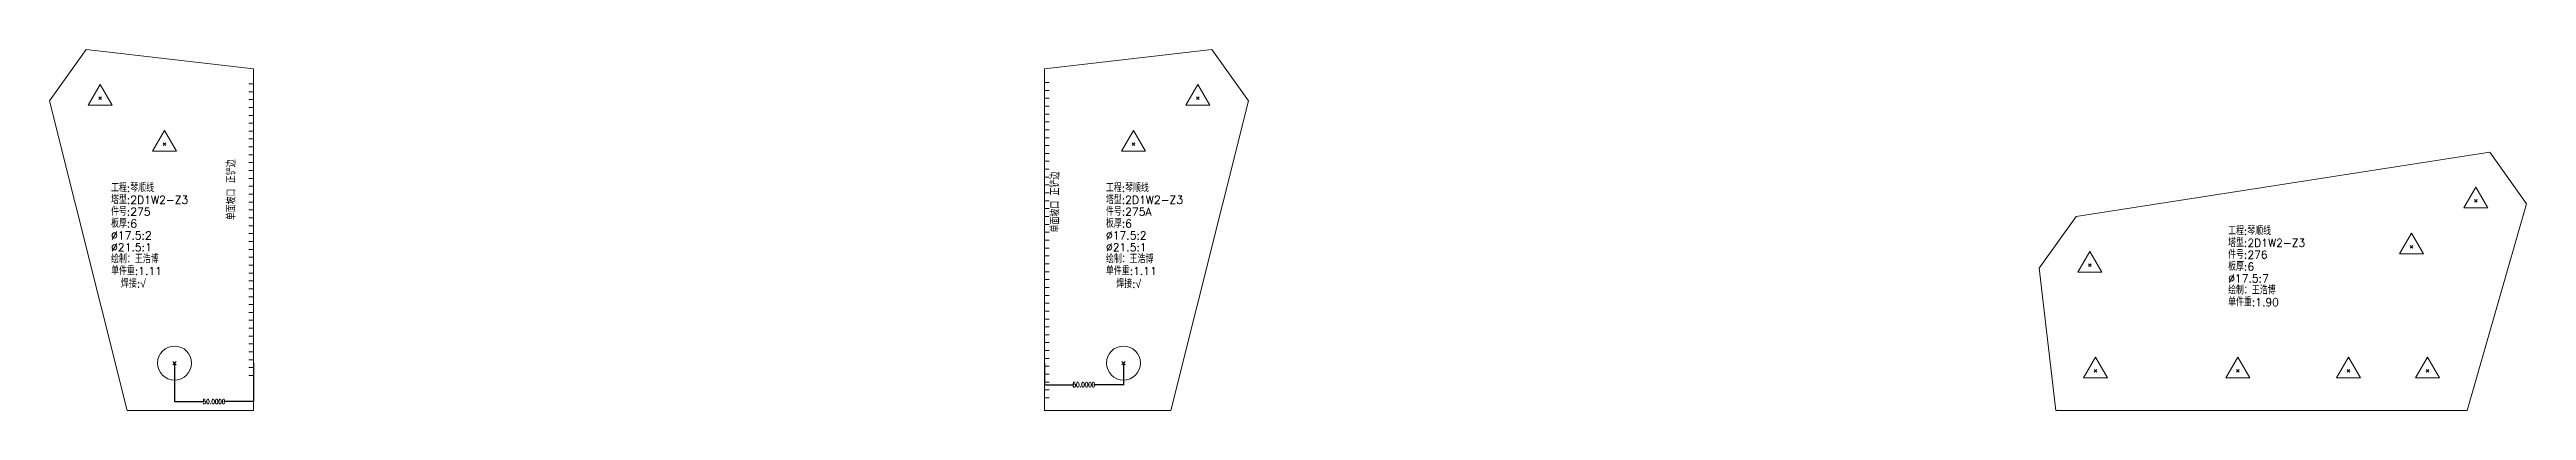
# Model space of a CAD drawing. Extents: x -580 to 8755, y 0 to 14723.
# Drawn here: x 0 to 1566, y 10193 to 10421 of the extents above; entities that cross this region are included whole.
import ezdxf
from ezdxf.enums import TextEntityAlignment as Align

# ---------------------------------------------------------------- set-up
doc = ezdxf.new("R2010")
doc.units = 0
doc.header["$MEASUREMENT"] = 0
doc.layers.get('0').update_dxf_attribs({"linetype": 'CONTINUOUS', "lineweight": 25})
doc.layers.get('Defpoints').update_dxf_attribs({"linetype": 'CONTINUOUS'})
doc.layers.add('1', color=7, linetype='CONTINUOUS', lineweight=25)
doc.styles.add('DimFont', font='simplex.shx', dxfattribs={"width": 0.8, "bigfont": 'gbhzfs.shx'})
doc.styles.get("Standard").update_dxf_attribs({"font": 'simplex.shx', "width": 0.7, "height": 3, "bigfont": 'gbhzfs.shx'})
doc.dimstyles.new('DHDxfDimStyleOpen30', dxfattribs={"dimtxt": 2.5, "dimasz": 2.5, "dimexe": 1.25, "dimexo": 0.625, "dimtad": 2, "dimtxsty": 'DimFont', "dimblk": 'OPEN30', "dimblk1": 'OPEN30', "dimblk2": 'OPEN30', "dimcen": 2.5, "dimadec": 0, "dimazin": 0, "dimtfac": 1, "dimtmove": 0, "dimatfit": 3, "dimfxl": 0, "dimarcsym": 0})

msp = doc.modelspace()

# ---------------------------------------------------------------- texts
at = {"layer": '1', "color": 7, "linetype": 'Continuous', "lineweight": 18}
for s, p in [('工程:琴顺线', (38.91222, 10329.59676)), ('工程:琴顺线', (667.92814, 10329.59676)), ('件号:275', (38.91222, 10314.59676)), ('塔型:2D1W2-Z3', (38.91222, 10322.09676)), ('件号:275A', (667.92814, 10314.59676)), ('塔型:2D1W2-Z3', (667.92814, 10322.09676)), ('板厚:6', (38.91222, 10307.09676)), ('%%c17.5:2', (38.91222, 10299.59676)), ('板厚:6', (667.92814, 10307.09676)), ('%%c17.5:2', (667.92814, 10299.59676)), ('工程:琴顺线', (1377.46244, 10302.37866)), ('绘制：王浩博', (38.91222, 10284.59676)), ('%%c21.5:1', (38.91222, 10292.09676)), ('绘制：王浩博', (667.92814, 10284.59676)), ('%%c21.5:1', (667.92814, 10292.09676)), ('件号:276', (1377.46244, 10287.37866)), ('塔型:2D1W2-Z3', (1377.46244, 10294.87866)), ('单件重:1.11', (38.91222, 10277.09676)), ('焊接:√', (45.181, 10269.12136)), ('单件重:1.11', (667.92814, 10277.09676)), ('焊接:√', (674.48528, 10268.97547)), ('板厚:6', (1377.46244, 10279.87866)), ('%%c17.5:7', (1377.46244, 10272.37866)), ('绘制：王浩博', (1377.46244, 10264.87866)), ('单件重:1.90', (1377.46244, 10257.37866))]:
    msp.add_text(s, height=5, dxfattribs=at).set_placement(p, align=Align.BOTTOM_LEFT)
for p in [(119.0884, 10313.22367), (639.95439, 10305.47701)]:
    msp.add_text('单面坡口 正铲边', height=5, rotation=90, dxfattribs=at).set_placement(p, align=Align.BOTTOM_LEFT)

# ---------------------------------------------------------------- blocks, each defined once
blk = doc.blocks.new('*D6')
at = {"color": 0, "linetype": 'Continuous', "lineweight": -2}
for p, q in [((79, 10222.8), (79, 10198.4)), ((129, 10222.8), (129, 10198.4)), ((79.2, 10198.5), (97.7, 10198.5)), ((128.8, 10198.5), (110.3, 10198.5))]:
    blk.add_line(p, q, dxfattribs=at)
at = {"color": 0, "linetype": 'Continuous'}
for points in [[(79.2, 10198.6), (79.2, 10198.5), (79, 10198.5)], [(128.8, 10198.6), (128.8, 10198.5), (129, 10198.5)]]:
    blk.add_solid(points, dxfattribs=at)
at = {"layer": 'Defpoints', "color": 0, "linetype": 'Continuous'}
for p in [(79, 10222.9), (129, 10222.9), (129, 10198.5)]:
    blk.add_point(p, dxfattribs=at)
at = {"color": 0, "linetype": 'Continuous', "insert": (104, 10198.5), "char_height": 3, "attachment_point": 5}
blk.add_mtext('\\A1;50.0000', dxfattribs=at)
blk = doc.blocks.new('*D7')
at = {"color": 0, "linetype": 'Continuous', "lineweight": -2}
for p, q in [((629, 10222.8), (629, 10209)), ((679, 10222.8), (679, 10209)), ((629.2, 10209.2), (647.7, 10209.2)), ((678.8, 10209.2), (660.3, 10209.2))]:
    blk.add_line(p, q, dxfattribs=at)
at = {"color": 0, "linetype": 'Continuous'}
for points in [[(629.2, 10209.2), (629.2, 10209.2), (629, 10209.2)], [(678.8, 10209.2), (678.8, 10209.2), (679, 10209.2)]]:
    blk.add_solid(points, dxfattribs=at)
at = {"layer": 'Defpoints', "color": 0, "linetype": 'Continuous'}
for p in [(629, 10222.9), (679, 10222.9), (629, 10209.2)]:
    blk.add_point(p, dxfattribs=at)
at = {"color": 0, "linetype": 'Continuous', "insert": (654, 10209.2), "char_height": 3, "attachment_point": 5}
blk.add_mtext('\\A1;50.0000', dxfattribs=at)

# ---------------------------------------------------------------- dimensions: what is measured, and where the dimension line sits
at = {"color": 0, "linetype": 'Continuous'}
for base, p1, p2, picture, middle in [((129.01592, 10198.5421), (79.01592, 10222.8968), (129.01592, 10222.8968), '*D6', (104.01592, 10198.5421)), ((629.01592, 10209.19715), (679.01592, 10222.8968), (629.01592, 10222.8968), '*D7', (654.01592, 10209.19715))]:
    dim = msp.add_linear_dim(base=base, p1=p1, p2=p2, dimstyle='DHDxfDimStyleOpen30', override={"dimtxt": 0.18, "dimasz": 0.18, "dimexe": 0.18, "dimexo": 0.0625, "dimgap": 0.09, "dimtad": 0, "dimtih": 1, "dimtoh": 1, "dimdec": 4, "dimzin": 0, "dimdsep": 46, "dimtxsty": 'Standard', "dimcen": 0.09, "dimtdec": 4, "dimtofl": 0, "dimtolj": 1, "dimtzin": 0}, dxfattribs=at)
    dim.commit()
    dim.dimension.update_dxf_attribs({"geometry": picture, "text_midpoint": middle})

# ---------------------------------------------------------------- linework, layer by layer
at = {"layer": '1', "color": 7, "linetype": 'Continuous', "lineweight": 18}
for p, q in [((23.24953, 10421.16515), (0, 10388.61581)), ((129.01592, 10408.8968), (23.24953, 10421.16515)), ((734.78231, 10421.16515), (629.01592, 10408.8968)), ((758.03184, 10388.61581), (734.78231, 10421.16515)), ((129.01592, 10192.8968), (129.01592, 10408.8968)), ((629.01592, 10408.8968), (629.01592, 10192.8968)), ((0, 10388.61581), (49.01592, 10192.8968)), ((709.01592, 10192.8968), (758.03184, 10388.61581)), ((1542.83499, 10356.22895), (1281.28136, 10315.54482)), ((1566.08452, 10323.67961), (1542.83499, 10356.22895)), ((1528.57929, 10192.8968), (1566.08452, 10323.67961)), ((1281.28136, 10315.54482), (1258.03184, 10282.99548)), ((1258.03184, 10282.99548), (1268.57929, 10192.8968)), ((49.01592, 10192.8968), (129.01592, 10192.8968)), ((629.01592, 10192.8968), (709.01592, 10192.8968)), ((1268.57929, 10192.8968), (1528.57929, 10192.8968))]:
    msp.add_line(p, q, dxfattribs=at)
at = {"layer": '1', "color": 7, "linetype": 'Continuous', "lineweight": 13}
for p, q in [((31.96721, 10399.11016), (24.38971, 10385.98516)), ((39.54471, 10385.98516), (31.96721, 10399.11016)), ((126.01592, 10399.48774), (129.01592, 10399.48774)), ((629.01592, 10400.32506), (632.01592, 10400.32506)), ((726.06462, 10399.11016), (718.48712, 10385.98516)), ((733.64212, 10385.98516), (726.06462, 10399.11016)), ((24.38971, 10385.98516), (39.54471, 10385.98516)), ((31.09221, 10389.48516), (32.84221, 10391.23516)), ((32.84221, 10389.48516), (31.09221, 10391.23516)), ((126.01592, 10394.50166), (129.01592, 10394.50166)), ((126.01592, 10389.51558), (129.01592, 10389.51558)), ((126.01592, 10384.5295), (129.01592, 10384.5295)), ((629.01592, 10395.33898), (632.01592, 10395.33898)), ((629.01592, 10390.3529), (632.01592, 10390.3529)), ((629.01592, 10385.36682), (632.01592, 10385.36682)), ((718.48712, 10385.98516), (733.64212, 10385.98516)), ((725.18962, 10389.48516), (726.93962, 10391.23516)), ((726.93962, 10389.48516), (725.18962, 10391.23516)), ((72.65211, 10370.04952), (65.07461, 10356.92452)), ((80.22961, 10356.92452), (72.65211, 10370.04952)), ((126.01592, 10379.54342), (129.01592, 10379.54342)), ((126.01592, 10374.55734), (129.01592, 10374.55734)), ((126.01592, 10369.57126), (129.01592, 10369.57126)), ((629.01592, 10380.38074), (632.01592, 10380.38074)), ((629.01592, 10375.39466), (632.01592, 10375.39466)), ((629.01592, 10370.40858), (632.01592, 10370.40858)), ((685.37973, 10370.04952), (677.80223, 10356.92452)), ((692.95723, 10356.92452), (685.37973, 10370.04952)), ((65.07461, 10356.92452), (80.22961, 10356.92452)), ((71.77711, 10360.42452), (73.52711, 10362.17452)), ((73.52711, 10360.42452), (71.77711, 10362.17452)), ((126.01592, 10364.58518), (129.01592, 10364.58518)), ((126.01592, 10359.5991), (129.01592, 10359.5991)), ((126.01592, 10354.61302), (129.01592, 10354.61302)), ((629.01592, 10365.4225), (632.01592, 10365.4225)), ((629.01592, 10360.43642), (632.01592, 10360.43642)), ((629.01592, 10355.45034), (632.01592, 10355.45034)), ((677.80223, 10356.92452), (692.95723, 10356.92452)), ((684.50473, 10360.42452), (686.25473, 10362.17452)), ((686.25473, 10360.42452), (684.50473, 10362.17452)), ((126.01592, 10349.62694), (129.01592, 10349.62694)), ((126.01592, 10344.64086), (129.01592, 10344.64086)), ((126.01592, 10339.65478), (129.01592, 10339.65478)), ((629.01592, 10350.46426), (632.01592, 10350.46426)), ((629.01592, 10345.47818), (632.01592, 10345.47818)), ((629.01592, 10340.4921), (632.01592, 10340.4921)), ((126.01592, 10334.6687), (129.01592, 10334.6687)), ((126.01592, 10329.68262), (129.01592, 10329.68262)), ((126.01592, 10324.69654), (129.01592, 10324.69654)), ((629.01592, 10335.50601), (632.01592, 10335.50601)), ((629.01592, 10330.51993), (632.01592, 10330.51993)), ((629.01592, 10325.53385), (632.01592, 10325.53385)), ((629.01592, 10320.54777), (632.01592, 10320.54777)), ((1534.11731, 10334.17396), (1526.53981, 10321.04896)), ((1526.53981, 10321.04896), (1541.69481, 10321.04896)), ((1533.24231, 10324.54896), (1534.99231, 10326.29896)), ((1534.99231, 10324.54896), (1533.24231, 10326.29896)), ((1541.69481, 10321.04896), (1534.11731, 10334.17396)), ((126.01592, 10319.71045), (129.01592, 10319.71045)), ((126.01592, 10314.72437), (129.01592, 10314.72437)), ((126.01592, 10309.73829), (129.01592, 10309.73829)), ((629.01592, 10315.56169), (632.01592, 10315.56169)), ((629.01592, 10310.57561), (632.01592, 10310.57561)), ((629.01592, 10305.58953), (632.01592, 10305.58953)), ((1493.43242, 10305.11332), (1485.85492, 10291.98832)), ((1501.00992, 10291.98832), (1493.43242, 10305.11332)), ((126.01592, 10304.75221), (129.01592, 10304.75221)), ((126.01592, 10299.76613), (129.01592, 10299.76613)), ((126.01592, 10294.78005), (129.01592, 10294.78005)), ((126.01592, 10289.79397), (129.01592, 10289.79397)), ((629.01592, 10300.60345), (632.01592, 10300.60345)), ((629.01592, 10295.61737), (632.01592, 10295.61737)), ((629.01592, 10290.63129), (632.01592, 10290.63129)), ((1289.99994, 10293.48919), (1282.42244, 10280.36419)), ((1297.57744, 10280.36419), (1289.99994, 10293.48919)), ((1485.85492, 10291.98832), (1501.00992, 10291.98832)), ((1492.55742, 10295.48832), (1494.30742, 10297.23832)), ((1494.30742, 10295.48832), (1492.55742, 10297.23832)), ((126.01592, 10284.80789), (129.01592, 10284.80789)), ((126.01592, 10279.82181), (129.01592, 10279.82181)), ((126.01592, 10274.83573), (129.01592, 10274.83573)), ((629.01592, 10285.64521), (632.01592, 10285.64521)), ((629.01592, 10280.65913), (632.01592, 10280.65913)), ((629.01592, 10275.67305), (632.01592, 10275.67305)), ((1282.42244, 10280.36419), (1297.57744, 10280.36419)), ((1289.12494, 10283.86419), (1290.87494, 10285.61419)), ((1290.87494, 10283.86419), (1289.12494, 10285.61419)), ((126.01592, 10269.84965), (129.01592, 10269.84965)), ((126.01592, 10264.86357), (129.01592, 10264.86357)), ((126.01592, 10259.87749), (129.01592, 10259.87749)), ((629.01592, 10270.68697), (632.01592, 10270.68697)), ((629.01592, 10265.70089), (632.01592, 10265.70089)), ((629.01592, 10260.71481), (632.01592, 10260.71481)), ((126.01592, 10254.89141), (129.01592, 10254.89141)), ((126.01592, 10249.90533), (129.01592, 10249.90533)), ((126.01592, 10244.91925), (129.01592, 10244.91925)), ((629.01592, 10255.72873), (632.01592, 10255.72873)), ((629.01592, 10250.74265), (632.01592, 10250.74265)), ((629.01592, 10245.75657), (632.01592, 10245.75657)), ((126.01592, 10239.93317), (129.01592, 10239.93317)), ((126.01592, 10234.94709), (129.01592, 10234.94709)), ((126.01592, 10229.96101), (129.01592, 10229.96101)), ((629.01592, 10240.77049), (632.01592, 10240.77049)), ((629.01592, 10235.78441), (632.01592, 10235.78441)), ((629.01592, 10230.79832), (632.01592, 10230.79832)), ((1293.57929, 10226.6468), (1286.00179, 10213.5218)), ((1301.15679, 10213.5218), (1293.57929, 10226.6468)), ((1383.57929, 10226.6468), (1376.00179, 10213.5218)), ((1391.15679, 10213.5218), (1383.57929, 10226.6468)), ((1453.57929, 10226.6468), (1446.00179, 10213.5218)), ((1461.15679, 10213.5218), (1453.57929, 10226.6468)), ((1503.57929, 10226.6468), (1496.00179, 10213.5218)), ((1511.15679, 10213.5218), (1503.57929, 10226.6468)), ((77.94092, 10221.8218), (80.09092, 10223.9718)), ((80.09092, 10221.8218), (77.94092, 10223.9718)), ((126.01592, 10224.97493), (129.01592, 10224.97493)), ((126.01592, 10219.98885), (129.01592, 10219.98885)), ((126.01592, 10215.00277), (129.01592, 10215.00277)), ((629.01592, 10225.81224), (632.01592, 10225.81224)), ((629.01592, 10220.82616), (632.01592, 10220.82616)), ((629.01592, 10215.84008), (632.01592, 10215.84008)), ((677.94092, 10221.8218), (680.09092, 10223.9718)), ((680.09092, 10221.8218), (677.94092, 10223.9718)), ((1286.00179, 10213.5218), (1301.15679, 10213.5218)), ((1292.70429, 10217.0218), (1294.45429, 10218.7718)), ((1294.45429, 10217.0218), (1292.70429, 10218.7718)), ((1376.00179, 10213.5218), (1391.15679, 10213.5218)), ((1382.70429, 10217.0218), (1384.45429, 10218.7718)), ((1384.45429, 10217.0218), (1382.70429, 10218.7718)), ((1446.00179, 10213.5218), (1461.15679, 10213.5218)), ((1452.70429, 10217.0218), (1454.45429, 10218.7718)), ((1454.45429, 10217.0218), (1452.70429, 10218.7718)), ((1496.00179, 10213.5218), (1511.15679, 10213.5218)), ((1502.70429, 10217.0218), (1504.45429, 10218.7718)), ((1504.45429, 10217.0218), (1502.70429, 10218.7718)), ((629.01592, 10210.854), (632.01592, 10210.854)), ((629.01592, 10205.86792), (632.01592, 10205.86792)), ((629.01592, 10200.88184), (632.01592, 10200.88184))]:
    msp.add_line(p, q, dxfattribs=at)
for centre in [(79.01592, 10222.8968), (679.01592, 10222.8968)]:
    msp.add_circle(centre, 10.75, dxfattribs=at)

msp.set_redraw_order([(e.dxf.handle, doc.entitydb.next_handle()) for e in msp.query("TEXT MTEXT ATTDEF DIMENSION ARC_DIMENSION")])  # texts and dimensions are drawn at this point

doc.saveas('drawing.dxf')
